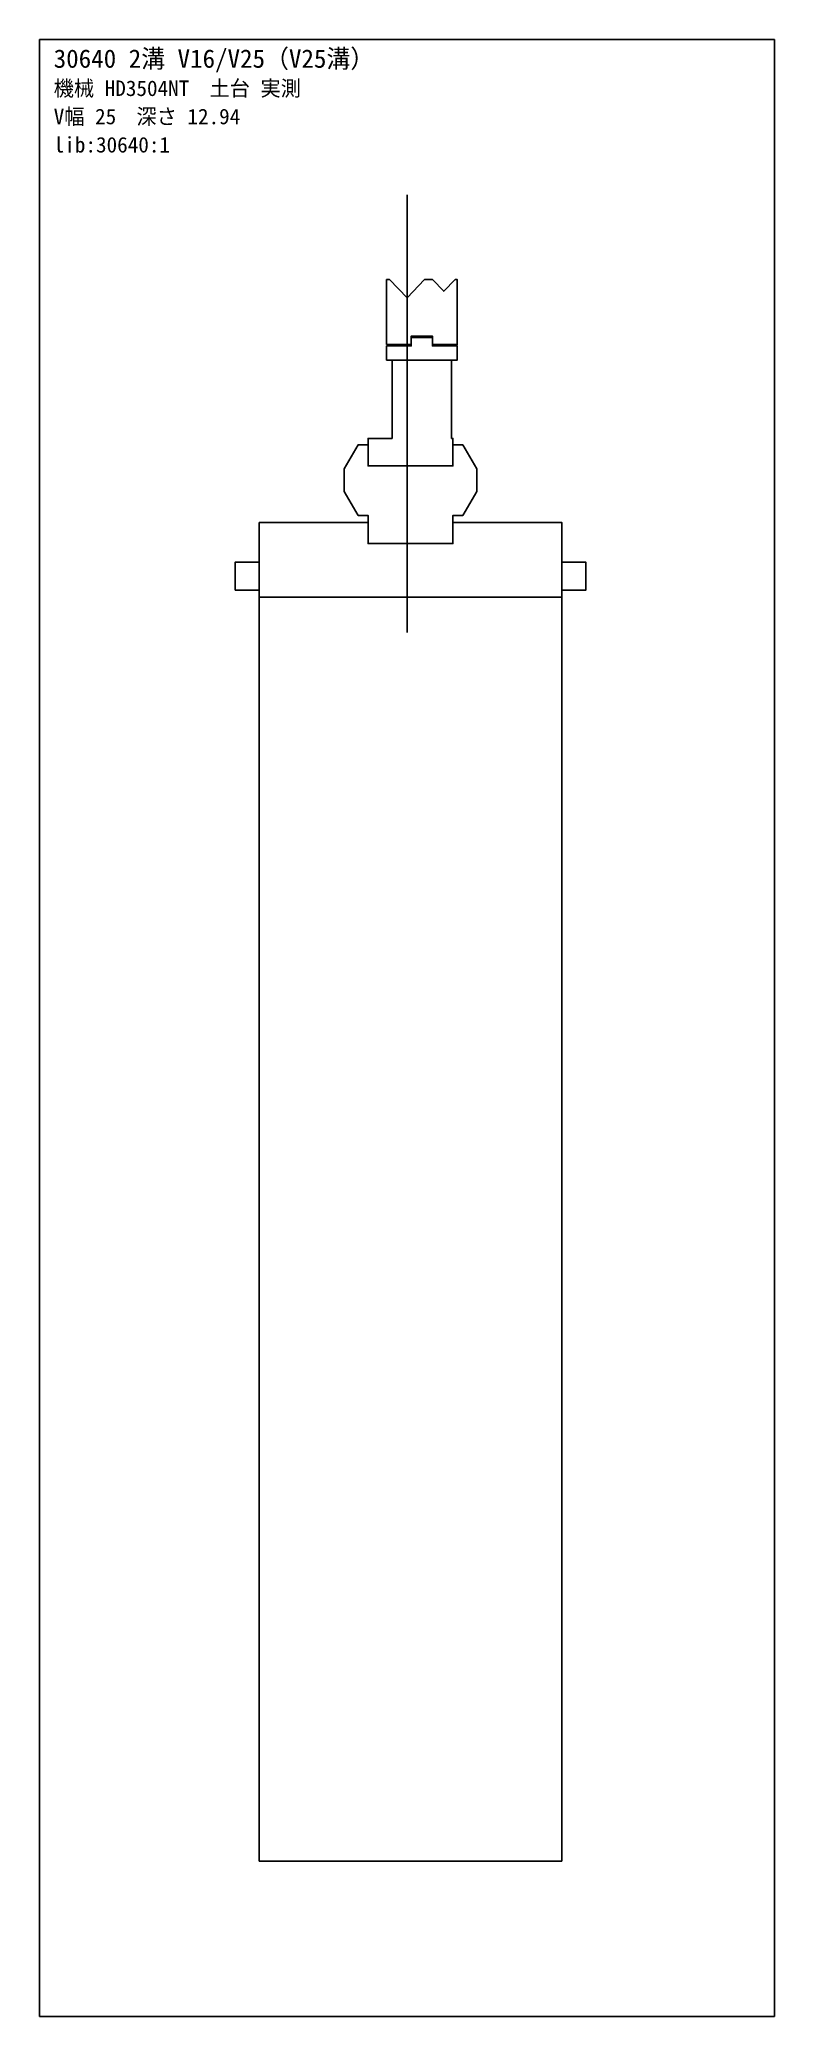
# Model space of a CAD drawing. Extents: x -260 to 3900, y -6230 to 506.
# Drawn here: x 2860 to 3380, y -6230 to -4830 of the extents above; entities that cross this region are included whole.
import ezdxf

# ---------------------------------------------------------------- set-up
doc = ezdxf.new("R2010")
doc.units = 0
for name, color, linetype in [('BASE_MEASURED', 3, 'Continuous'), ('CENTER', 5, 'Continuous'), ('DIE', 4, 'Continuous'), ('FRAME', 8, 'Continuous'), ('TEXT', 7, 'Continuous')]:
    doc.layers.add(name, color=color, linetype=linetype)

msp = doc.modelspace()

# ---------------------------------------------------------------- texts
at = {"layer": 'TEXT'}
for s, height, p in [('30640 2溝 V16/V25（V25溝）', 13, (2870, -4850)), ('機械 HD3504NT\u3000土台 実測', 11, (2870, -4870)), ('V幅 25\u3000深さ 12.94', 11, (2870, -4890)), ('lib:30640:1', 11, (2870, -4910))]:
    msp.add_text(s, height=height, dxfattribs=at).set_placement(p)

# ---------------------------------------------------------------- linework, layer by layer
at = {"layer": 'BASE_MEASURED'}
for points in [[(3105.5, -5046), (3123, -5046), (3123, -5040), (3138, -5040), (3138, -5046), (3155.5, -5046), (3155.5, -5000), (3154, -5000), (3146, -5008.28), (3138, -5000), (3132.5, -5000), (3120, -5012.94), (3107.5, -5000), (3105.5, -5000)], [(3105.5, -5057), (3155.5, -5057), (3155.5, -5047), (3138, -5047), (3138, -5041), (3123, -5041), (3123, -5047), (3105.5, -5047)], [(3152.5, -5132), (3092.5, -5132), (3092.5, -5112.5), (3109.5, -5112.5), (3109.5, -5057), (3151.5, -5057), (3151.5, -5112.5), (3152.5, -5112.5)], [(3152.5, -5187), (3092.5, -5187), (3092.5, -5167), (3085.5, -5167), (3075.5, -5150), (3075.5, -5134), (3085.5, -5117), (3092.5, -5117), (3092.5, -5132), (3152.5, -5132), (3152.5, -5117), (3159.5, -5117), (3169.5, -5134), (3169.5, -5150), (3159.5, -5167), (3152.5, -5167)], [(3015.5, -5172), (3092.5, -5172), (3092.5, -5187), (3152.5, -5187), (3152.5, -5172), (3229.49, -5172), (3229.49, -5225), (3015.5, -5225)], [(2998.5, -5220), (3015.5, -5220), (3015.5, -5200), (2998.5, -5200)], [(3229.49, -5220), (3246.49, -5220), (3246.49, -5200), (3229.49, -5200)], [(3015.5, -5225), (3229.49, -5225), (3229.49, -6120), (3015.5, -6120)]]:
    msp.add_lwpolyline(points, close=True, dxfattribs=at)
at = {"layer": 'CENTER'}
msp.add_line((3120, -4940), (3120, -5250), dxfattribs=at)
at = {"layer": 'DIE'}
msp.add_lwpolyline([(3105.5, -5046), (3123, -5046), (3123, -5040), (3138, -5040), (3138, -5046), (3155.5, -5046), (3155.5, -5000), (3154, -5000), (3146, -5008.28), (3138, -5000), (3132.5, -5000), (3120, -5012.94), (3107.5, -5000), (3105.5, -5000)], close=True, dxfattribs=at)
at = {"layer": 'FRAME'}
msp.add_lwpolyline([(2860, -4830), (3380, -4830), (3380, -6230), (2860, -6230)], close=True, dxfattribs=at)

msp.set_redraw_order([(e.dxf.handle, doc.entitydb.next_handle()) for e in msp.query("TEXT MTEXT ATTDEF DIMENSION ARC_DIMENSION")])  # texts and dimensions are drawn at this point

doc.saveas('drawing.dxf')
